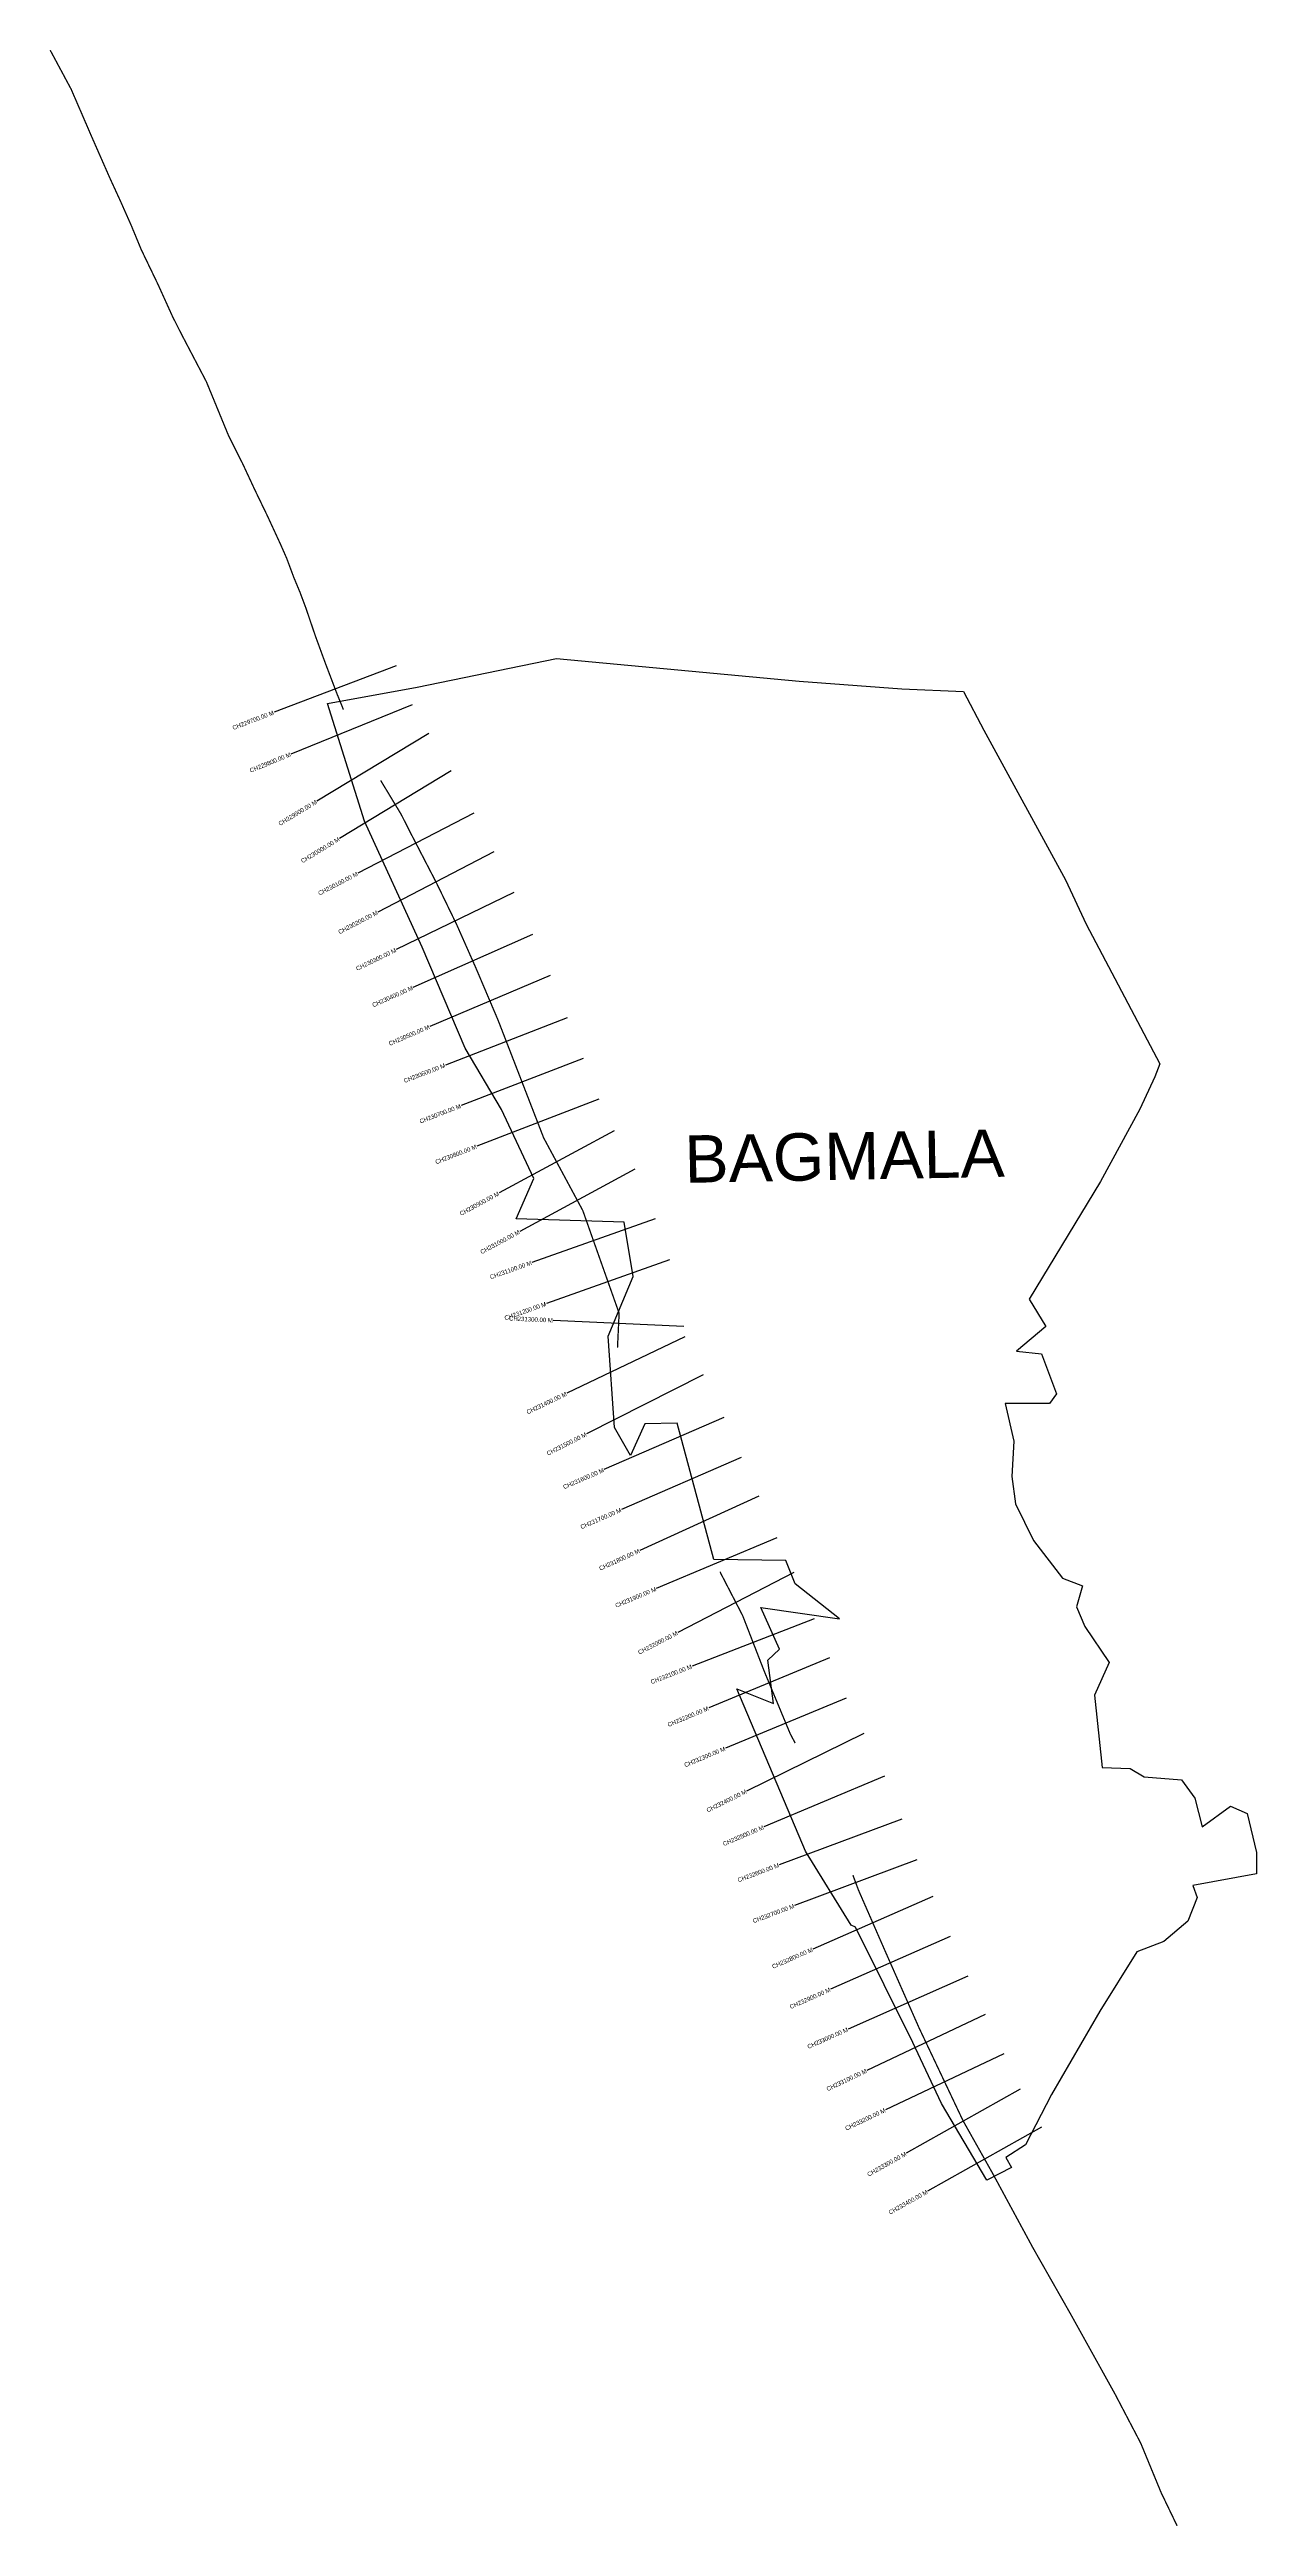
# Model space of a CAD drawing. Header units: metres. Extents: x 278054 to 280823, y 2052985 to 2058666.
import ezdxf
from ezdxf.enums import TextEntityAlignment as Align

# ---------------------------------------------------------------- set-up
doc = ezdxf.new("R2010")
doc.units = ezdxf.units.M
for name, color, linetype in [('CS', 134, 'Continuous'), ('CSMark', 210, 'Continuous'), ('NATURALLY PROTECTED', 3, 'Continuous'), ('village', 3, 'Continuous'), ('VILLAGE NAME', 250, 'Continuous')]:
    doc.layers.add(name, color=color, linetype=linetype)

msp = doc.modelspace()

# ---------------------------------------------------------------- linework, layer by layer
at = {"color": 3}
msp.add_lwpolyline([(280363.8, 2055583), (280347.6, 2055561)], dxfattribs=at)
at = {"layer": 'CS'}
for p, q in [((278849.5, 2057253), (278569.2, 2057146.3)), ((278885.7, 2057163.5), (278607.9, 2057050.3)), ((278924.1, 2057097.3), (278667.3, 2056942.1)), ((278975.8, 2057011.7), (278719, 2056856.6)), ((279027.6, 2056915.1), (278761.3, 2056776.9)), ((279073.7, 2056826.3), (278807.4, 2056688.1)), ((279119.2, 2056732.7), (278849.3, 2056601.8)), ((279162.2, 2056636.7), (278887.9, 2056515.2)), ((279202.4, 2056542.7), (278926.3, 2056425.4)), ((279241.8, 2056445.5), (278962.1, 2056337.2)), ((279277.9, 2056352.3), (278998.2, 2056244)), ((279314, 2056259), (279034.3, 2056150.7)), ((279349.4, 2056186), (279085.3, 2056043.7)), ((279396.8, 2056098), (279132.7, 2055955.7)), ((279443.3, 2055984.3), (279160.5, 2055884.2)), ((279476.6, 2055890), (279193.8, 2055789.9)), ((279509.4, 2055737.3), (279209.8, 2055751.4)), ((279511.5, 2055713.4), (279240.7, 2055584.2)), ((279553.7, 2055626.4), (279285.8, 2055491.2)), ((279601.2, 2055528.7), (279326, 2055409.2)), ((279641, 2055436.9), (279365.8, 2055317.5)), ((279681.1, 2055348.2), (279408, 2055224)), ((279722.5, 2055252.4), (279446, 2055136.2)), ((279761.6, 2055173.5), (279495.1, 2055035.7)), ((279807.8, 2055067.3), (279528.1, 2054958.6)), ((279843.3, 2054977.5), (279566.2, 2054862.5)), ((279881.6, 2054885.1), (279604.6, 2054770.1)), ((279922.4, 2054804.3), (279653.1, 2054672.1)), ((279969.2, 2054706.4), (279692.8, 2054589.8)), ((280008.9, 2054607.9), (279727.9, 2054502.8)), ((280043.9, 2054514.2), (279762.9, 2054409.2)), ((280080, 2054429.9), (279805.2, 2054309.5)), ((280120, 2054338.8), (279845.6, 2054217.5)), ((280160.4, 2054247.3), (279886, 2054126.1)), ((280200.1, 2054159.8), (279928.9, 2054031.4)), ((280242.9, 2054069.4), (279971.7, 2053941)), ((280280.9, 2053988.3), (280019.4, 2053841.4)), ((280329.9, 2053901.1), (280068.3, 2053754.2))]:
    msp.add_line(p, q, dxfattribs=at)
at = {"layer": 'NATURALLY PROTECTED', "color": 2, "const_width": 3, "flags": 128}
for points in [[(278055.7, 2058664.7), (278103.9, 2058574.9), (278151.5, 2058464.8), (278192.3, 2058372), (278217.6, 2058316.9), (278242.1, 2058261.6), (278264.5, 2058207.4), (278303.1, 2058127.2), (278336.1, 2058054.4), (278355.7, 2058015.5), (278414, 2057904.2), (278465.1, 2057779.9), (278496.9, 2057716.9), (278524.9, 2057656.7), (278553.7, 2057597.1), (278583.1, 2057533.5), (278598.2, 2057499.2), (278614.6, 2057455.2), (278628.8, 2057421.1), (278642.2, 2057385.3), (278663.7, 2057322), (278686.6, 2057259.4), (278714, 2057187.4), (278728.4, 2057152.2)], [(278813.7, 2056989.9), (278860.7, 2056912.1), (278885.2, 2056863.9), (278941.7, 2056754.9), (278987.8, 2056659.9), (279032.7, 2056558.5), (279083.3, 2056439.4), (279187.7, 2056169.9), (279277.4, 2056003.4), (279360.7, 2055767.9), (279357, 2055688.8)], [(279592.4, 2055175.1), (279594.1, 2055170.9), (279644.2, 2055074.1), (279693.7, 2054946.5), (279753.3, 2054803.1), (279764.6, 2054781.9)], [(279897, 2054479), (279909.9, 2054444.5), (279972.1, 2054302.3), (280048.7, 2054128.9), (280149.6, 2053915.9), (280219.4, 2053791.7), (280309.5, 2053625.2), (280397.1, 2053471.2), (280498.1, 2053289.3), (280557.3, 2053176.2), (280603.9, 2053063.2), (280640.6, 2052986.9)]]:
    msp.add_lwpolyline(points, dxfattribs=at)
at = {"layer": 'village', "color": 3}
msp.add_lwpolyline([(280347.6, 2055561), (280246.1, 2055560.7), (280266.2, 2055474.8), (280261.6, 2055393.7), (280269.9, 2055330.9), (280311.2, 2055246.3), (280378, 2055159.9), (280423.5, 2055142.6), (280410.1, 2055094.3), (280428.7, 2055049.2), (280484.7, 2054966.9), (280451.3, 2054892), (280468.4, 2054725.9), (280533.1, 2054724.1), (280565.2, 2054704.9), (280650.6, 2054697.6), (280681.2, 2054655.5), (280698.2, 2054589.7), (280763.3, 2054637.3), (280801.4, 2054620.4), (280822.6, 2054531.4), (280822.7, 2054481.8), (280677.1, 2054455.5), (280687, 2054428), (280665.3, 2054373.5), (280609.9, 2054327), (280548.3, 2054303.3), (280463.7, 2054166.9), (280352.7, 2053976.2), (280292.6, 2053860.8), (280247.7, 2053831.6), (280260.6, 2053808.4), (280204.3, 2053779.3), (280100.4, 2053955.1), (280034.5, 2054095.7), (279903.3, 2054360.1), (279893.1, 2054364.2), (279788.5, 2054534), (279630.8, 2054906.4), (279715, 2054872.6), (279702.1, 2054971.9), (279728.4, 2054997.3), (279685.7, 2055093.3), (279866.4, 2055066.8), (279764.5, 2055147.4), (279742.9, 2055200.7), (279577.9, 2055203.2), (279493.5, 2055515.8), (279419.5, 2055513.9), (279387.1, 2055441.7), (279350.3, 2055505.9), (279335.6, 2055715.4), (279392.6, 2055852.5), (279372.3, 2055977), (279124.9, 2055984.5), (279165.3, 2056076.8), (279091.3, 2056234.8), (279007.6, 2056375.6), (278909.1, 2056607.7), (278776.3, 2056896.2), (278691.7, 2057166.4), (278897.2, 2057203.7), (279216.8, 2057269.8), (279773.7, 2057217.6), (280009.2, 2057199.9), (280151, 2057193.5), (280197.6, 2057105), (280384.7, 2056762.1), (280431.9, 2056660.2), (280600.7, 2056339.5), (280589.6, 2056310.3), (280555, 2056235.8), (280464.8, 2056069.8), (280301.6, 2055800.1), (280339.6, 2055737.7), (280272.5, 2055680.9), (280329.5, 2055675), (280363.8, 2055583)], dxfattribs=at)

# ---------------------------------------------------------------- texts
at = {"layer": 'CSMark'}
for s, rotation, p in [('CH229700.00 M', 20.8367, (278568.2, 2057145.9)), ('CH229800.00 M', 22.1701, (278607, 2057050)), ('CH229900.00 M', 31.1493, (278666.5, 2056941.6)), ('CH230000.00 M', 31.1493, (278718.2, 2056856.1)), ('CH230100.00 M', 27.4276, (278760.5, 2056776.4)), ('CH230200.00 M', 27.4276, (278806.5, 2056687.7)), ('CH230300.00 M', 25.8738, (278848.4, 2056601.4)), ('CH230400.00 M', 23.8966, (278887, 2056514.8)), ('CH230500.00 M', 23.0183, (278925.4, 2056425)), ('CH230600.00 M', 21.1616, (278961.1, 2056336.9)), ('CH230700.00 M', 21.1616, (278997.2, 2056243.6)), ('CH230800.00 M', 21.1616, (279033.3, 2056150.4)), ('CH230900.00 M', 28.3199, (279084.4, 2056043.2)), ('CH231000.00 M', 28.3199, (279131.8, 2055955.2)), ('CH231100.00 M', 19.4837, (279159.5, 2055883.9)), ('CH231200.00 M', 19.4837, (279192.9, 2055789.6)), ('CH231300.00 M', 357.3054, (279208.8, 2055751.5)), ('CH231400.00 M', 25.5121, (279239.8, 2055583.7)), ('CH231500.00 M', 26.7823, (279285, 2055490.7)), ('CH231600.00 M', 23.4622, (279325.1, 2055408.8)), ('CH231700.00 M', 23.4622, (279364.9, 2055317.1)), ('CH231800.00 M', 24.4588, (279407.1, 2055223.5)), ('CH231900.00 M', 22.803, (279445.1, 2055135.8)), ('CH232000.00 M', 27.3482, (279494.3, 2055035.3)), ('CH232100.00 M', 21.2358, (279527.2, 2054958.2)), ('CH232200.00 M', 22.5405, (279565.3, 2054862.1)), ('CH232300.00 M', 22.5405, (279603.6, 2054769.7)), ('CH232400.00 M', 26.1576, (279652.2, 2054671.6)), ('CH232500.00 M', 22.8616, (279691.9, 2054589.4)), ('CH232600.00 M', 20.5031, (279727, 2054502.5)), ('CH232700.00 M', 20.5031, (279762, 2054408.8)), ('CH232800.00 M', 23.65, (279804.3, 2054309.1)), ('CH232900.00 M', 23.8345, (279844.7, 2054217.1)), ('CH233000.00 M', 23.8345, (279885.1, 2054125.7)), ('CH233100.00 M', 25.3376, (279928, 2054031)), ('CH233200.00 M', 25.3376, (279970.8, 2053940.6)), ('CH233300.00 M', 29.321, (280018.5, 2053840.9)), ('CH233400.00 M', 29.321, (280067.5, 2053753.7))]:
    msp.add_text(s, height=10, rotation=rotation, dxfattribs=at).set_placement(p, align=Align.MIDDLE_RIGHT)
at = {"layer": 'VILLAGE NAME', "insert": (279509.4, 2056175.5), "char_height": 108.748, "attachment_point": 1, "rotation": 1.1028}
msp.add_mtext_dynamic_manual_height_columns('{\\fArial|b0|i0|c0|p34;BAGMALA}', width=726.929, gutter_width=543.7, heights=[0], dxfattribs=at)

doc.saveas('drawing.dxf')
